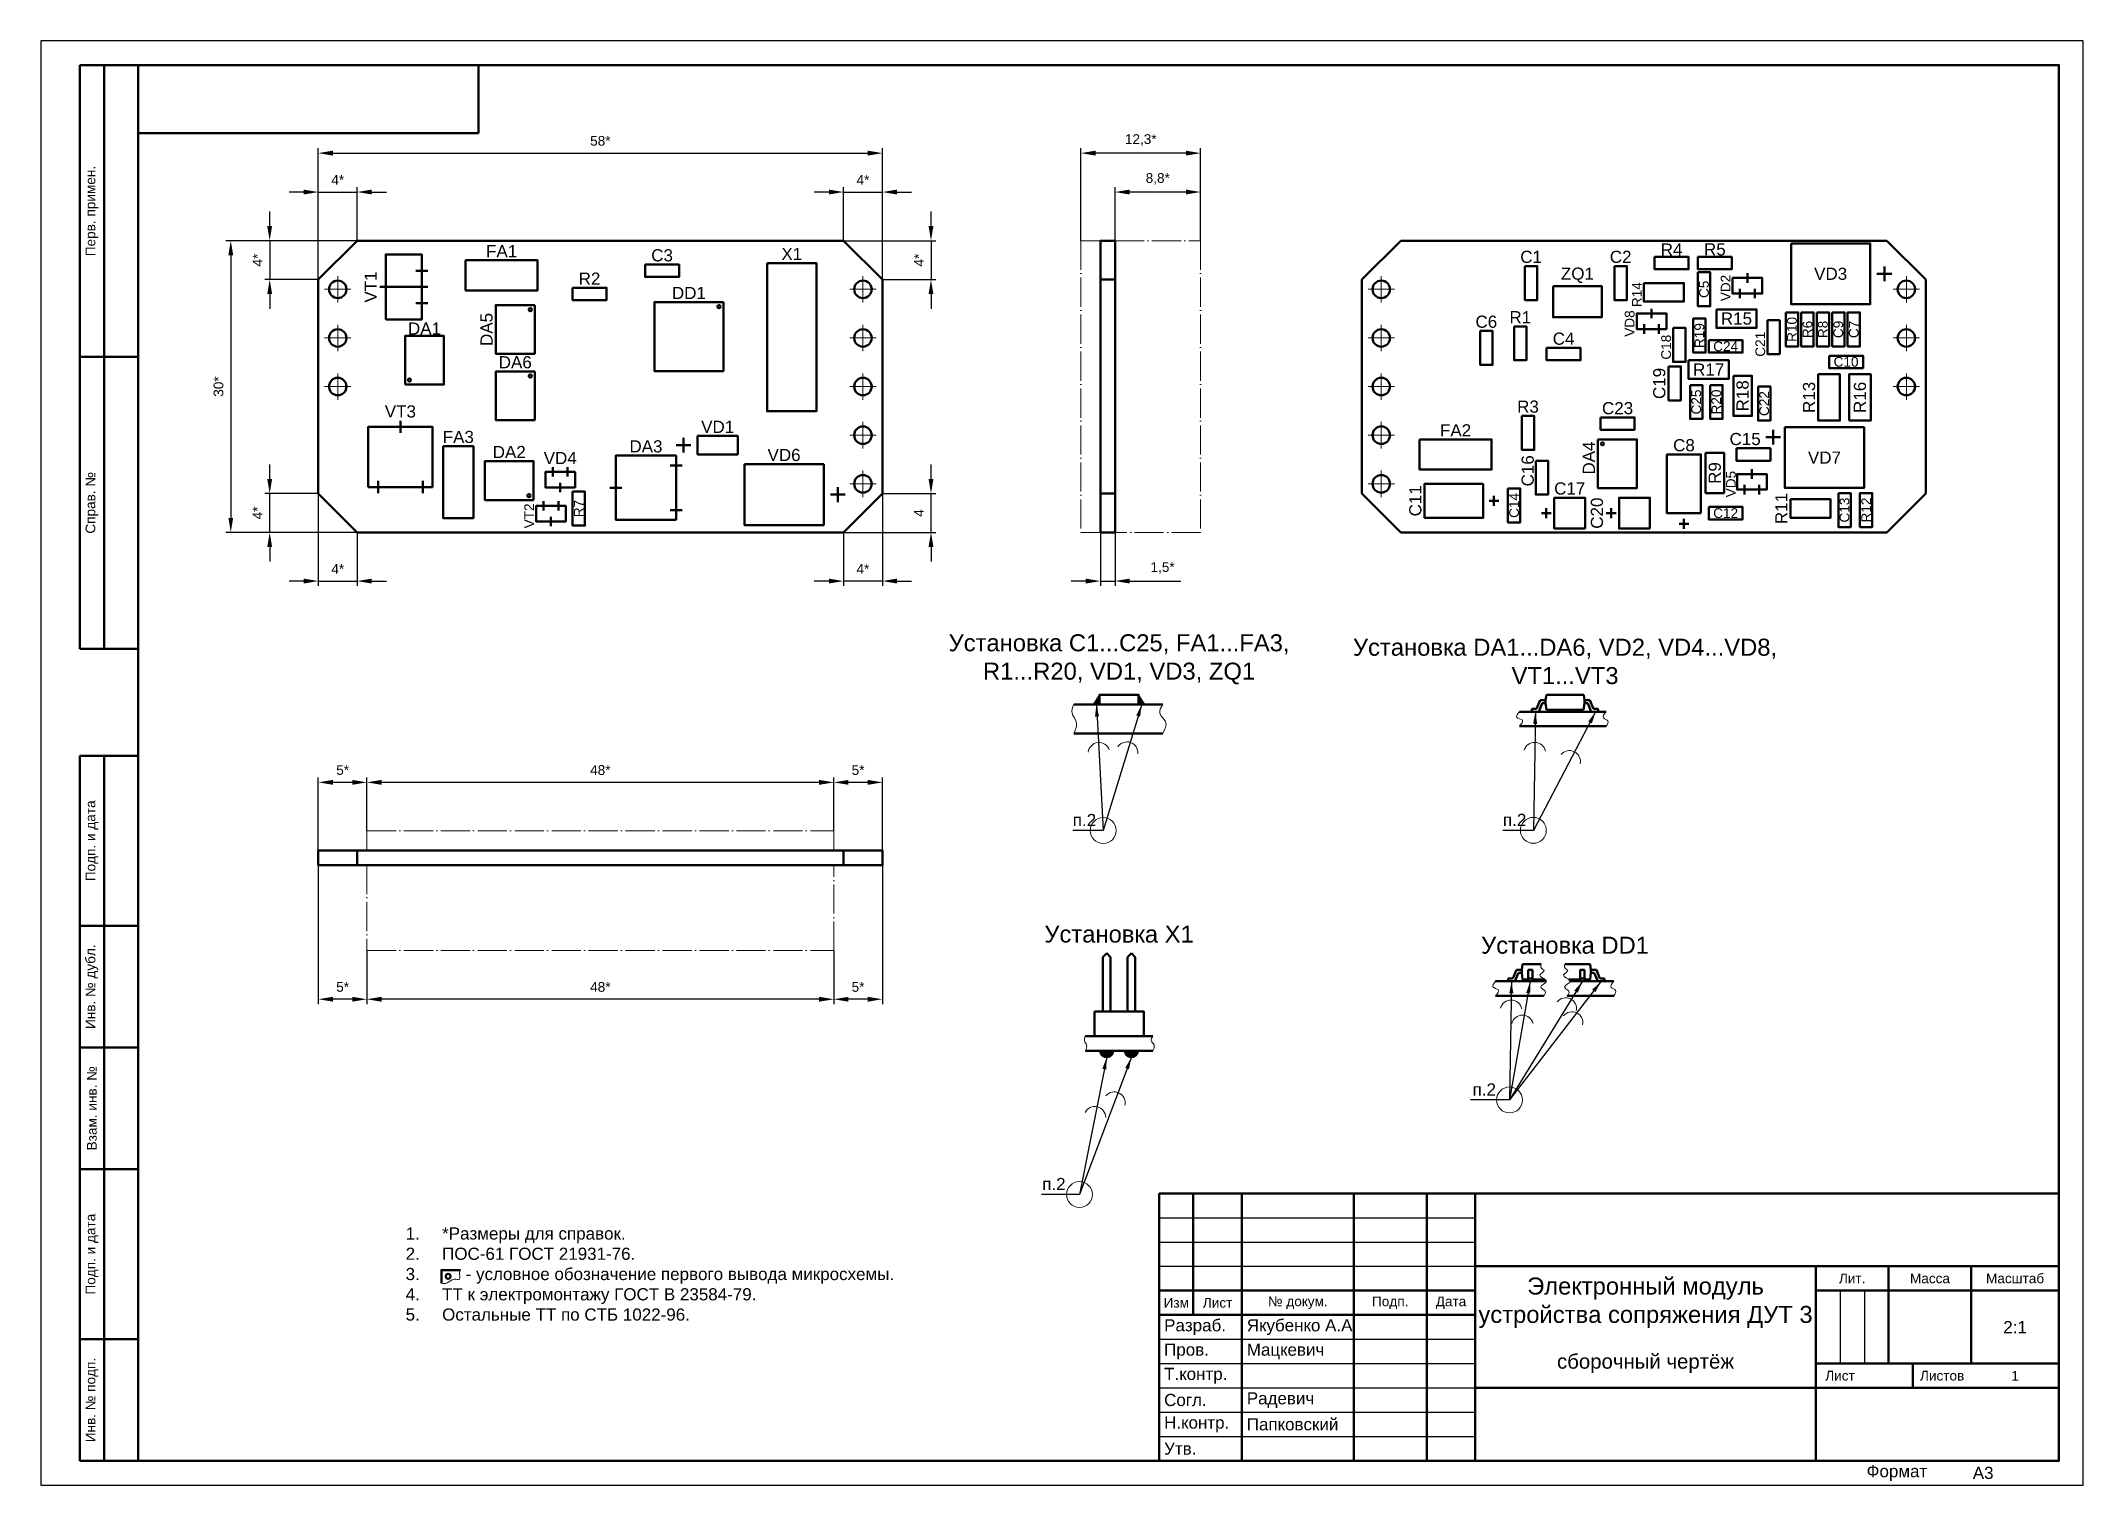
# Model space of a CAD drawing. Header units: millimetres. Extents: x 0 to 420, y 0 to 297.
import ezdxf

# ---------------------------------------------------------------- set-up
doc = ezdxf.new("R2010")
doc.units = ezdxf.units.MM
doc.header["$LTSCALE"] = 0.5
doc.linetypes.add('ACAD_ISO04W100', pattern=[30, 24, -3, 0, -3])
for name, color, linetype, lineweight in [('Оси', 6, 'Continuous', 13), ('Размеры', 3, 'Continuous', 13), ('Сплошная основная толстая', 4, 'Continuous', 50), ('Сплошная основная тонкая', 5, 'Continuous', 13), ('Текст', 2, 'Continuous', 50), ('Штамп', 7, 'Continuous', 50), ('Штрихпунктирная тонкая', 6, 'ACAD_ISO04W100', 13)]:
    doc.layers.add(name, color=color, linetype=linetype, lineweight=lineweight)
doc.styles.get("Standard").update_dxf_attribs({"font": 'ARIAL.TTF', "height": 2})
doc.styles.add('style1', font='TIMES.TTF', dxfattribs={"width": 0.75, "height": 2.75})
doc.dimstyles.new('ГОСТ', dxfattribs={"dimtxt": 2.5, "dimasz": 3, "dimexe": 1, "dimexo": 0, "dimgap": 1.5, "dimtad": 1, "dimlfac": 0.5, "dimtxsty": 'Standard', "dimcen": 0, "dimdle": 1.25, "dimadec": 0, "dimazin": 2, "dimtfac": 0.75, "dimtmove": 0, "dimatfit": 3, "dimldrblk": 'DOT', "dimfxl": 0, "dimtvp": 1.5, "dimtolj": 1, "dimtzin": 0, "dimarcsym": 0})
doc.dimstyles.new('Диаметр', dxfattribs={"dimtxt": 2.5, "dimasz": 2.5, "dimexe": 1.25, "dimexo": 0, "dimtad": 1, "dimtoh": 1, "dimzin": 9, "dimtxsty": 'style1', "dimcen": 0, "dimadec": 0, "dimazin": 0, "dimtfac": 1, "dimtmove": 0, "dimatfit": 0, "dimfxl": 0, "dimtolj": 1, "dimarcsym": 0})

msp = doc.modelspace()

# ---------------------------------------------------------------- texts
at = {"ltscale": 0.5, "insert": (75.021, 33.797), "char_height": 2.5, "width": 176.5847, "attachment_point": 7}
msp.add_mtext('\\pi-7.5,l7.5,t7.5;1.^I*{\\fArial|b0|i0|c204|p34;Размеры для справок.\\P2.^IПОС-61 ГОСТ 21931-76.\\P3.^I     - условное обозначение первого вывода микросхемы.\\P4.^IТТ к электромонтажу ГОСТ В 23584-79.\\P5.^IОстальные ТТ по СТБ 1022-96.}', dxfattribs=at)
at = {"layer": 'Текст', "ltscale": 0.5}
for s, insert, char_height, width, attachment_point in [('{\\fArial|b0|i0|c204|p34;FA1}', (94.759, 252.493), 2.5, 11.06017, 8), ('{\\fArial|b0|i0|c204|p34;C3}', (127.759, 251.615), 2.5, 11.06017, 8), ('{\\fArial|b0|i0|c204|p34;X1}', (154.429, 251.933), 2.5, 11.06017, 8), ('{\\fArial|b0|i0|c204|p34;C1}', (306.474, 251.298), 2.5, 11.06017, 8), ('{\\fArial|b0|i0|c204|p34;C2}', (324.889, 251.298), 2.5, 11.06017, 8), ('{\\fArial|b0|i0|c204|p34;R4}', (335.367, 252.833), 2.5, 11.06017, 8), ('{\\fArial|b0|i0|c204|p34;R5}', (344.257, 252.833), 2.5, 11.06017, 8), ('{\\fArial|b0|i0|c204|p34;R2}', (112.836, 246.853), 2.5, 11.06017, 8), ('{\\fArial|b0|i0|c204|p34;ZQ1}', (315.999, 247.195), 2.5, 11.06017, 8), ('{\\fArial|b0|i0|c204|p34;VD3}', (368.069, 249.087), 2.5, 16.3, 5), ('{\\fArial|b0|i0|c204|p34;DD1}', (133.273, 243.9), 2.5, 11.06017, 8), ('{\\fArial|b0|i0|c204|p34;C6}', (297.267, 237.963), 2.5, 11.06017, 8), ('{\\fArial|b0|i0|c204|p34;R1}', (304.252, 238.915), 2.5, 11.06017, 8), ('{\\fArial|b0|i0|c204|p34;R15}', (348.702, 239.879), 2.5, 8.255, 5), ('{\\fArial|b0|i0|c204|p34;DA1}', (78.896, 236.585), 2.5, 11.06017, 8), ('{\\fArial|b0|i0|c204|p34;C4}', (313.142, 234.47), 2.5, 11.06017, 8), ('{\\fArial|b0|i0|c204|p34;C24}', (346.479, 234.164), 2, 6.985, 5), ('{\\fArial|b0|i0|c204|p34;DA6}', (97.564, 229.628), 2.5, 11.06017, 8), ('{\\fArial|b0|i0|c204|p34;C10}', (371.244, 230.989), 2, 6.985, 5), ('{\\fArial|b0|i0|c204|p34;R17}', (342.987, 229.402), 2.5, 8.255, 5), ('{\\fArial|b0|i0|c204|p34;R3}', (305.839, 220.5), 2.5, 11.06017, 8), ('{\\fArial|b0|i0|c204|p34;C23}', (324.254, 220.183), 2.5, 11.06017, 8), ('{\\fArial|b0|i0|c204|p34;VT3}', (73.939, 219.516), 2.5, 11.06017, 8), ('{\\fArial|b0|i0|c204|p34;VD1}', (139.189, 216.373), 2.5, 11.06017, 8), ('{\\fArial|b0|i0|c204|p34;FA3}', (85.849, 214.268), 2.5, 11.06017, 8), ('{\\fArial|b0|i0|c204|p34;DA3}', (124.444, 212.333), 2.5, 11.06017, 8), ('{\\fArial|b0|i0|c204|p34;FA2}', (290.937, 215.663), 2.5, 11.06017, 8), ('{\\fArial|b0|i0|c204|p34;C8}', (337.907, 212.563), 2.5, 11.06017, 8), ('{\\fArial|b0|i0|c204|p34;C15}', (350.484, 213.833), 2.5, 11.06017, 8), ('{\\fArial|b0|i0|c204|p34;DA2}', (96.326, 211.198), 2.5, 11.06017, 8), ('{\\fArial|b0|i0|c204|p34;VD4}', (106.809, 209.96), 2.5, 11.06017, 8), ('{\\fArial|b0|i0|c204|p34;VD6}', (152.841, 210.558), 2.5, 11.06017, 8), ('{\\fArial|b0|i0|c204|p34;VD7}', (366.8, 211.304), 2.5, 16.3, 5), ('{\\fArial|b0|i0|c204|p34;C17}', (314.412, 203.673), 2.5, 11.06017, 8), ('{\\fArial|b0|i0|c204|p34;C12}', (346.479, 199.874), 2, 6.985, 5), ('{\\fArial|b0|i0|c204|p34;Установка С1...C25, FA1...FA3, R1...R20, VD1, VD3, ZQ1}', (221.733, 164.675), 3.5, 89.04054, 8), ('{\\fArial|b0|i0|c204|p34;Установка DA1...DA6, VD2, VD4...VD8, VT1...VT3}', (313.447, 164.675), 3.5, 89.04054, 8), ('{\\fArial|b0|i0|c204|p34;Установка X1}', (221.733, 111.526), 3.5, 89.04054, 8), ('{\\fArial|b0|i0|c204|p34;Установка DD1}', (313.447, 109.238), 3.5, 89.04054, 8)]:
    msp.add_mtext(s, dxfattribs=dict(at, insert=insert, char_height=char_height, width=width, attachment_point=attachment_point))
at = {"layer": 'Текст', "ltscale": 0.5, "rotation": 90}
for s, insert, char_height, width, attachment_point in [('{\\fArial|b0|i0|c204|p34;VT1}', (69.062, 246.384), 2.5, 11.06017, 8), ('{\\fArial|b0|i0|c204|p34;VD2}', (347.474, 246.171), 2, 11.06017, 8), ('{\\fArial|b0|i0|c204|p34;R14}', (329.23, 244.806), 2, 11.06017, 8), ('{\\fArial|b0|i0|c204|p34;C5}', (342.034, 245.912), 2, 6.985, 5), ('{\\fArial|b0|i0|c204|p34;DA5}', (92.94, 237.657), 2.5, 11.06017, 8), ('{\\fArial|b0|i0|c204|p34;VD8}', (327.762, 238.869), 2, 11.06017, 8), ('{\\fArial|b0|i0|c204|p34;R10}', (360.132, 237.657), 2, 6.985, 5), ('{\\fArial|b0|i0|c204|p34;C18}', (335.262, 234.011), 2, 11.06017, 8), ('{\\fArial|b0|i0|c204|p34;R19}', (341.082, 236.387), 2, 6.985, 5), ('{\\fArial|b0|i0|c204|p34;C21}', (354.63, 234.607), 2, 11.06017, 8), ('{\\fArial|b0|i0|c204|p34;R6}', (363.307, 237.657), 2, 6.985, 5), ('{\\fArial|b0|i0|c204|p34;R8}', (366.482, 237.657), 2, 6.985, 5), ('{\\fArial|b0|i0|c204|p34;C9}', (369.657, 237.657), 2, 6.985, 5), ('{\\fArial|b0|i0|c204|p34;C7}', (372.832, 237.657), 2, 6.985, 5), ('{\\fArial|b0|i0|c204|p34;C19}', (334.108, 226.544), 2.5, 11.06017, 8), ('{\\fArial|b0|i0|c204|p34;R18}', (349.972, 224.004), 2.5, 8.255, 5), ('{\\fArial|b0|i0|c204|p34;C25}', (340.447, 222.734), 2, 6.985, 5), ('{\\fArial|b0|i0|c204|p34;R20}', (344.574, 222.734), 2, 6.985, 5), ('{\\fArial|b0|i0|c204|p34;C22}', (354.417, 222.417), 2, 6.985, 5), ('{\\fArial|b0|i0|c204|p34;R13}', (364.905, 223.687), 2.5, 11.06017, 8), ('{\\fArial|b0|i0|c204|p34;R16}', (374.102, 223.687), 2.5, 9.525, 5), ('{\\fArial|b0|i0|c204|p34;DA4}', (319.598, 211.212), 2.5, 11.06017, 8), ('{\\fArial|b0|i0|c204|p34;C16}', (307.047, 208.582), 2.5, 11.06017, 8), ('{\\fArial|b0|i0|c204|p34;R9}', (344.257, 208.129), 2.5, 8.255, 5), ('{\\fArial|b0|i0|c204|p34;VD5}', (348.59, 205.849), 2, 11.06017, 8), ('{\\fArial|b0|i0|c204|p34;VT2}', (101.432, 199.309), 2, 11.06017, 8), ('{\\fArial|b0|i0|c204|p34;R7}', (110.614, 200.827), 2, 6.985, 5), ('{\\fArial|b0|i0|c204|p34;C11}', (283.943, 202.414), 2.5, 11.06017, 8), ('{\\fArial|b0|i0|c204|p34;C14}', (302.982, 201.462), 2, 6.985, 5), ('{\\fArial|b0|i0|c204|p34;C20}', (321.289, 199.874), 2.5, 11.06017, 8), ('{\\fArial|b0|i0|c204|p34;R11}', (359.19, 200.827), 2.5, 11.06017, 8), ('{\\fArial|b0|i0|c204|p34;C13}', (370.927, 200.509), 2, 6.985, 5), ('{\\fArial|b0|i0|c204|p34;R12}', (375.372, 200.509), 2, 6.985, 5)]:
    msp.add_mtext(s, dxfattribs=dict(at, insert=insert, char_height=char_height, width=width, attachment_point=attachment_point))
at = {"layer": 'Текст', "char_height": 2.5, "attachment_point": 1}
for insert, width in [((212.218, 138.018), 11.84268), ((300.678, 138.063), 11.84268), ((294.443, 82.625), 13.17574), ((205.93, 63.175), 13.25551)]:
    msp.add_mtext('п.2', dxfattribs=dict(at, insert=insert, width=width))
at = {"layer": 'Штамп', "ltscale": 0.5, "char_height": 2, "attachment_point": 5, "rotation": 90}
for s, insert, width in [('{\\fArial|b0|i0|c204|p34;Перв. примен.}', (10.5, 262), 60), ('{\\fArial|b0|i0|c204|p34;Справ. №}', (10.5, 202), 60), ('{\\fArial|b0|i0|c204|p34;Подп. и дата}', (10.5, 132.5), 35), ('{\\fArial|b0|i0|c204|p34;Инв. № дубл.}', (10.5, 102.5), 25), ('{\\fArial|b0|i0|c204|p34;Взам. инв. №}', (10.5, 77.5), 25), ('{\\fArial|b0|i0|c204|p34;Подп. и дата}', (10.5, 47.5), 35), ('{\\fArial|b0|i0|c204|p34;Инв. № подп.}', (10.5, 17.5), 25)]:
    msp.add_mtext(s, dxfattribs=dict(at, insert=insert, width=width))
at = {"layer": 'Штамп', "ltscale": 0.5}
for s, insert, char_height, width, attachment_point in [('{\\fArial|b0|i0|c204|p34;Электронный модуль\\Pустройства сопряжения ДУТ 3}', (330, 37.5), 3.5, 70, 5), ('{\\fArial|b0|i0|c204|p34;Лит.}', (372.5, 42.5), 2, 15, 5), ('{\\fArial|b0|i0|c204|p34;Масса}', (388.5, 42.5), 2, 17, 5), ('{\\fArial|b0|i0|c204|p34;Масштаб}', (406, 42.5), 2, 18, 5), ('{\\fArial|b0|i0|c204|p34;Изм}', (233.5, 37.5), 2, 7, 5), ('{\\fArial|b0|i0|c204|p34;Лист}', (242, 37.5), 2, 10, 5), ('{\\fArial|b0|i0|c204|p34;№ докум.}', (258.5, 37.5), 2, 23, 5), ('{\\fArial|b0|i0|c204|p34;Подп.}', (277.5, 37.5), 2, 15, 5), ('{\\fArial|b0|i0|c204|p34;Дата}', (290, 37.5), 2, 10, 5), ('{\\fArial|b0|i0|c204|p34;Разраб.}', (231, 32.5), 2.5, 16, 4), ('{\\fArial|b0|i0|c204|p34;Якубенко А.А}', (248, 32.5), 2.5, 22, 4), ('{\\fArial|b0|i0|c204|p34;2:1}', (406, 32.5), 2.5, 18, 5), ('{\\fArial|b0|i0|c204|p34;Пров.}', (231, 27.5), 2.5, 16, 4), ('{\\fArial|b0|i0|c204|p34;Мацкевич}', (248, 27.5), 2.5, 22, 4), ('{\\fArial|b0|i0|c204|p34;сборочный чертёж}', (330, 25), 3, 70, 5), ('{\\fArial|b0|i0|c204|p34;Т.контр.}', (231, 22.5), 2.5, 16, 4), ('{\\fArial|b0|i0|c204|p34;Лист}', (370, 22.5), 2, 10, 5), ('{\\fArial|b0|i0|c204|p34;Листов}', (391, 22.5), 2, 12, 5), ('{\\fArial|b0|i0|c204|p34;1}', (406, 22.5), 2, 18, 5), ('{\\fArial|b0|i0|c204|p34;Согл.}', (231, 17.5), 2.5, 16, 4), ('{\\fArial|b0|i0|c204|p34;Радевич}', (248, 17.5), 2.5, 22, 4), ('{\\fArial|b0|i0|c204|p34;Н.контр.}', (231, 12.5), 2.5, 16, 4), ('{\\fArial|b0|i0|c204|p34;Папковский}', (248, 12.5), 2.5, 22, 4), ('{\\fArial|b0|i0|c204|p34;Утв.}', (231, 7.5), 2.5, 16, 4), ('{\\fArial|b0|i0|c204|p34;Формат}', (381.699, 2.5), 2.5, 18.35952, 5), ('{\\fArial|b0|i0|c204|p34;А3}', (399.438, 2.5), 2.5, 6.76389, 5)]:
    msp.add_mtext(s, dxfattribs=dict(at, insert=insert, char_height=char_height, width=width, attachment_point=attachment_point))

# ---------------------------------------------------------------- blocks, each defined once
blk = doc.blocks.new('*D48')
at = {"layer": 'Defpoints', "color": 0, "ltscale": 0.5}
for p in [(65.06, 265.91), (65.06, 255.91), (57.06, 247.91)]:
    blk.add_point(p, dxfattribs=at)
at = {"layer": 'Размеры', "color": 0, "lineweight": -2, "ltscale": 0.5}
for p, q in [((54.06, 265.91), (51.06, 265.91)), ((57.06, 247.91), (57.06, 266.91)), ((57.06, 265.91), (65.06, 265.91)), ((65.06, 255.91), (65.06, 266.91)), ((68.06, 265.91), (71.06, 265.91))]:
    blk.add_line(p, q, dxfattribs=at)
at = {"layer": 'Размеры', "color": 0, "ltscale": 0.5}
for points in [[(54.06, 266.41), (54.06, 265.41), (57.06, 265.91)], [(68.06, 266.41), (68.06, 265.41), (65.06, 265.91)]]:
    blk.add_solid(points, dxfattribs=at)
at = {"layer": 'Размеры', "color": 0, "ltscale": 0.5, "insert": (61.06, 268.41), "char_height": 2, "attachment_point": 5}
blk.add_mtext('\\A1;4*', dxfattribs=at)
blk = doc.blocks.new('_Dot')
at = {"color": 0, "linetype": 'ByBlock', "lineweight": -2}
blk.add_line((-0.5, 0), (-1, 0), dxfattribs=at)
at = {"color": 0, "linetype": 'ByBlock', "const_width": 0.5}
blk.add_lwpolyline([(-0.25, 0, 1), (0.25, 0, 1)], format="xyb", close=True, dxfattribs=at)
blk = doc.blocks.new('*D49')
at = {"layer": 'Defpoints', "color": 0, "ltscale": 0.5}
for p in [(65.06, 255.91), (47.06, 247.91), (57.06, 247.91)]:
    blk.add_point(p, dxfattribs=at)
at = {"layer": 'Размеры', "color": 0, "lineweight": -2, "ltscale": 0.5}
for p, q in [((47.06, 258.91), (47.06, 261.91)), ((65.06, 255.91), (46.06, 255.91)), ((47.06, 255.91), (47.06, 247.91)), ((57.06, 247.91), (46.06, 247.91)), ((47.06, 244.91), (47.06, 241.91))]:
    blk.add_line(p, q, dxfattribs=at)
at = {"layer": 'Размеры', "color": 0, "ltscale": 0.5}
for points in [[(46.56, 258.91), (47.56, 258.91), (47.06, 255.91)], [(46.56, 244.91), (47.56, 244.91), (47.06, 247.91)]]:
    blk.add_solid(points, dxfattribs=at)
at = {"layer": 'Размеры', "color": 0, "ltscale": 0.5, "insert": (44.56, 251.91), "char_height": 2, "attachment_point": 5, "rotation": 90}
blk.add_mtext('\\A1;4*', dxfattribs=at)
blk = doc.blocks.new('*D50')
at = {"layer": 'Defpoints', "color": 0, "ltscale": 0.5}
for p in [(173.06, 265.91), (165.06, 255.91), (173.06, 247.91)]:
    blk.add_point(p, dxfattribs=at)
at = {"layer": 'Размеры', "color": 0, "lineweight": -2, "ltscale": 0.5}
for p, q in [((162.06, 265.91), (159.06, 265.91)), ((165.06, 255.91), (165.06, 266.91)), ((165.06, 265.91), (173.06, 265.91)), ((173.06, 247.91), (173.06, 266.91)), ((176.06, 265.91), (179.06, 265.91))]:
    blk.add_line(p, q, dxfattribs=at)
at = {"layer": 'Размеры', "color": 0, "ltscale": 0.5}
for points in [[(162.06, 266.41), (162.06, 265.41), (165.06, 265.91)], [(176.06, 266.41), (176.06, 265.41), (173.06, 265.91)]]:
    blk.add_solid(points, dxfattribs=at)
at = {"layer": 'Размеры', "color": 0, "ltscale": 0.5, "insert": (169.06, 268.41), "char_height": 2, "attachment_point": 5}
blk.add_mtext('\\A1;4*', dxfattribs=at)
blk = doc.blocks.new('*D51')
at = {"layer": 'Defpoints', "color": 0, "ltscale": 0.5}
for p in [(165.06, 255.91), (173.06, 247.91), (183.06, 247.91)]:
    blk.add_point(p, dxfattribs=at)
at = {"layer": 'Размеры', "color": 0, "lineweight": -2, "ltscale": 0.5}
for p, q in [((183.06, 258.91), (183.06, 261.91)), ((165.06, 255.91), (184.06, 255.91)), ((183.06, 255.91), (183.06, 247.91)), ((173.06, 247.91), (184.06, 247.91)), ((183.06, 244.91), (183.06, 241.91))]:
    blk.add_line(p, q, dxfattribs=at)
at = {"layer": 'Размеры', "color": 0, "ltscale": 0.5}
for points in [[(182.56, 258.91), (183.56, 258.91), (183.06, 255.91)], [(182.56, 244.91), (183.56, 244.91), (183.06, 247.91)]]:
    blk.add_solid(points, dxfattribs=at)
at = {"layer": 'Размеры', "color": 0, "ltscale": 0.5, "insert": (180.56, 251.91), "char_height": 2, "attachment_point": 5, "rotation": 90}
blk.add_mtext('\\A1;4*', dxfattribs=at)
blk = doc.blocks.new('*D52')
at = {"layer": 'Defpoints', "color": 0, "ltscale": 0.5}
for p in [(173.06, 203.91), (183.06, 203.91), (165.06, 195.91)]:
    blk.add_point(p, dxfattribs=at)
at = {"layer": 'Размеры', "color": 0, "lineweight": -2, "ltscale": 0.5}
for p, q in [((183.06, 206.91), (183.06, 209.91)), ((173.06, 203.91), (184.06, 203.91)), ((183.06, 195.91), (183.06, 203.91)), ((165.06, 195.91), (184.06, 195.91)), ((183.06, 192.91), (183.06, 189.91))]:
    blk.add_line(p, q, dxfattribs=at)
at = {"layer": 'Размеры', "color": 0, "ltscale": 0.5}
for points in [[(182.56, 206.91), (183.56, 206.91), (183.06, 203.91)], [(182.56, 192.91), (183.56, 192.91), (183.06, 195.91)]]:
    blk.add_solid(points, dxfattribs=at)
at = {"layer": 'Размеры', "color": 0, "ltscale": 0.5, "insert": (180.56, 199.91), "char_height": 2, "attachment_point": 5, "rotation": 90}
blk.add_mtext('\\A1;4', dxfattribs=at)
blk = doc.blocks.new('*D53')
at = {"layer": 'Defpoints', "color": 0, "ltscale": 0.5}
for p in [(173.06, 203.91), (165.06, 195.91), (165.06, 185.91)]:
    blk.add_point(p, dxfattribs=at)
at = {"layer": 'Размеры', "color": 0, "lineweight": -2, "ltscale": 0.5}
for p, q in [((173.06, 203.91), (173.06, 184.91)), ((165.06, 195.91), (165.06, 184.91)), ((162.06, 185.91), (159.06, 185.91)), ((173.06, 185.91), (165.06, 185.91)), ((176.06, 185.91), (179.06, 185.91))]:
    blk.add_line(p, q, dxfattribs=at)
at = {"layer": 'Размеры', "color": 0, "ltscale": 0.5}
for points in [[(162.06, 186.41), (162.06, 185.41), (165.06, 185.91)], [(176.06, 186.41), (176.06, 185.41), (173.06, 185.91)]]:
    blk.add_solid(points, dxfattribs=at)
at = {"layer": 'Размеры', "color": 0, "ltscale": 0.5, "insert": (169.06, 188.41), "char_height": 2, "attachment_point": 5}
blk.add_mtext('\\A1;4*', dxfattribs=at)
blk = doc.blocks.new('*D54')
at = {"layer": 'Defpoints', "color": 0, "ltscale": 0.5}
for p in [(47.06, 203.91), (57.06, 203.91), (65.06, 195.91)]:
    blk.add_point(p, dxfattribs=at)
at = {"layer": 'Размеры', "color": 0, "lineweight": -2, "ltscale": 0.5}
for p, q in [((47.06, 206.91), (47.06, 209.91)), ((57.06, 203.91), (46.06, 203.91)), ((47.06, 195.91), (47.06, 203.91)), ((65.06, 195.91), (46.06, 195.91)), ((47.06, 192.91), (47.06, 189.91))]:
    blk.add_line(p, q, dxfattribs=at)
at = {"layer": 'Размеры', "color": 0, "ltscale": 0.5}
for points in [[(46.56, 206.91), (47.56, 206.91), (47.06, 203.91)], [(46.56, 192.91), (47.56, 192.91), (47.06, 195.91)]]:
    blk.add_solid(points, dxfattribs=at)
at = {"layer": 'Размеры', "color": 0, "ltscale": 0.5, "insert": (44.56, 199.91), "char_height": 2, "attachment_point": 5, "rotation": 90}
blk.add_mtext('\\A1;4*', dxfattribs=at)
blk = doc.blocks.new('*D55')
at = {"layer": 'Defpoints', "color": 0, "ltscale": 0.5}
for p in [(57.06, 203.91), (65.06, 195.91), (65.06, 185.91)]:
    blk.add_point(p, dxfattribs=at)
at = {"layer": 'Размеры', "color": 0, "lineweight": -2, "ltscale": 0.5}
for p, q in [((57.06, 203.91), (57.06, 184.91)), ((65.06, 195.91), (65.06, 184.91)), ((54.06, 185.91), (51.06, 185.91)), ((57.06, 185.91), (65.06, 185.91)), ((68.06, 185.91), (71.06, 185.91))]:
    blk.add_line(p, q, dxfattribs=at)
at = {"layer": 'Размеры', "color": 0, "ltscale": 0.5}
for points in [[(54.06, 186.41), (54.06, 185.41), (57.06, 185.91)], [(68.06, 186.41), (68.06, 185.41), (65.06, 185.91)]]:
    blk.add_solid(points, dxfattribs=at)
at = {"layer": 'Размеры', "color": 0, "ltscale": 0.5, "insert": (61.06, 188.41), "char_height": 2, "attachment_point": 5}
blk.add_mtext('\\A1;4*', dxfattribs=at)
blk = doc.blocks.new('*D56')
at = {"layer": 'Defpoints', "color": 0, "ltscale": 0.5}
for p in [(173.06, 273.91), (57.06, 247.91), (173.06, 247.91)]:
    blk.add_point(p, dxfattribs=at)
at = {"layer": 'Размеры', "color": 0, "lineweight": -2, "ltscale": 0.5}
for p, q in [((57.06, 247.91), (57.06, 274.91)), ((60.06, 273.91), (170.06, 273.91)), ((173.06, 247.91), (173.06, 274.91))]:
    blk.add_line(p, q, dxfattribs=at)
at = {"layer": 'Размеры', "color": 0, "ltscale": 0.5}
for points in [[(60.06, 274.41), (60.06, 273.41), (57.06, 273.91)], [(170.06, 274.41), (170.06, 273.41), (173.06, 273.91)]]:
    blk.add_solid(points, dxfattribs=at)
at = {"layer": 'Размеры', "color": 0, "ltscale": 0.5, "insert": (115.06, 276.43), "char_height": 2, "attachment_point": 5}
blk.add_mtext('\\A1;58*', dxfattribs=at)
blk = doc.blocks.new('*D57')
at = {"layer": 'Defpoints', "color": 0, "ltscale": 0.5}
for p in [(65.06, 255.91), (39.06, 195.91), (65.06, 195.91)]:
    blk.add_point(p, dxfattribs=at)
at = {"layer": 'Размеры', "color": 0, "lineweight": -2, "ltscale": 0.5}
for p, q in [((65.06, 255.91), (38.06, 255.91)), ((39.06, 252.91), (39.06, 198.91)), ((65.06, 195.91), (38.06, 195.91))]:
    blk.add_line(p, q, dxfattribs=at)
at = {"layer": 'Размеры', "color": 0, "ltscale": 0.5}
for points in [[(38.56, 252.91), (39.56, 252.91), (39.06, 255.91)], [(38.56, 198.91), (39.56, 198.91), (39.06, 195.91)]]:
    blk.add_solid(points, dxfattribs=at)
at = {"layer": 'Размеры', "color": 0, "ltscale": 0.5, "insert": (36.54, 225.91), "char_height": 2, "attachment_point": 5, "rotation": 90}
blk.add_mtext('\\A1;30*', dxfattribs=at)
blk = doc.blocks.new('*D64')
at = {"layer": 'Defpoints', "color": 0, "ltscale": 0.5}
for p in [(220.9, 265.91), (220.9, 255.91), (238.5, 255.91)]:
    blk.add_point(p, dxfattribs=at)
at = {"layer": 'Размеры', "color": 0, "lineweight": -2, "ltscale": 0.5}
for p, q in [((220.9, 255.91), (220.9, 266.91)), ((235.5, 265.91), (223.9, 265.91)), ((238.5, 255.91), (238.5, 266.91))]:
    blk.add_line(p, q, dxfattribs=at)
at = {"layer": 'Размеры', "color": 0, "ltscale": 0.5}
for points in [[(223.9, 266.41), (223.9, 265.41), (220.9, 265.91)], [(235.5, 266.41), (235.5, 265.41), (238.5, 265.91)]]:
    blk.add_solid(points, dxfattribs=at)
at = {"layer": 'Размеры', "color": 0, "ltscale": 0.5, "insert": (229.7, 268.61), "char_height": 2, "attachment_point": 5}
blk.add_mtext('\\A1;8,8*', dxfattribs=at)
blk = doc.blocks.new('*D65')
at = {"layer": 'Defpoints', "color": 0, "ltscale": 0.5}
for p in [(213.9, 273.91), (213.9, 255.91), (238.5, 255.91)]:
    blk.add_point(p, dxfattribs=at)
at = {"layer": 'Размеры', "color": 0, "lineweight": -2, "ltscale": 0.5}
for p, q in [((213.9, 255.91), (213.9, 274.91)), ((235.5, 273.91), (216.9, 273.91)), ((238.5, 255.91), (238.5, 274.91))]:
    blk.add_line(p, q, dxfattribs=at)
at = {"layer": 'Размеры', "color": 0, "ltscale": 0.5}
for points in [[(216.9, 274.41), (216.9, 273.41), (213.9, 273.91)], [(235.5, 274.41), (235.5, 273.41), (238.5, 273.91)]]:
    blk.add_solid(points, dxfattribs=at)
at = {"layer": 'Размеры', "color": 0, "ltscale": 0.5, "insert": (226.2, 276.61), "char_height": 2, "attachment_point": 5}
blk.add_mtext('\\A1;12,3*', dxfattribs=at)
blk = doc.blocks.new('*D66')
at = {"layer": 'Defpoints', "color": 0, "ltscale": 0.5}
for p in [(217.9, 195.91), (220.9, 195.91), (220.9, 185.91)]:
    blk.add_point(p, dxfattribs=at)
at = {"layer": 'Размеры', "color": 0, "lineweight": -2, "ltscale": 0.5}
for p, q in [((217.9, 195.91), (217.9, 184.91)), ((220.9, 195.91), (220.9, 184.91)), ((214.9, 185.91), (211.9, 185.91)), ((217.9, 185.91), (220.9, 185.91)), ((223.9, 185.91), (234.47, 185.91))]:
    blk.add_line(p, q, dxfattribs=at)
at = {"layer": 'Размеры', "color": 0, "ltscale": 0.5}
for points in [[(214.9, 186.41), (214.9, 185.41), (217.9, 185.91)], [(223.9, 186.41), (223.9, 185.41), (220.9, 185.91)]]:
    blk.add_solid(points, dxfattribs=at)
at = {"layer": 'Размеры', "color": 0, "ltscale": 0.5, "insert": (230.69, 188.61), "char_height": 2, "attachment_point": 5}
blk.add_mtext('\\A1;1,5*', dxfattribs=at)
blk = doc.blocks.new('*D67')
at = {"layer": 'Defpoints', "color": 0, "ltscale": 0.5}
for p in [(163.06, 144.52), (163.06, 134.52), (173.06, 130.52)]:
    blk.add_point(p, dxfattribs=at)
at = {"layer": 'Размеры', "color": 0, "lineweight": -2, "ltscale": 0.5}
for p, q in [((163.06, 134.52), (163.06, 145.52)), ((170.06, 144.52), (166.06, 144.52)), ((173.06, 130.52), (173.06, 145.52))]:
    blk.add_line(p, q, dxfattribs=at)
at = {"layer": 'Размеры', "color": 0, "ltscale": 0.5}
for points in [[(166.06, 145.02), (166.06, 144.02), (163.06, 144.52)], [(170.06, 145.02), (170.06, 144.02), (173.06, 144.52)]]:
    blk.add_solid(points, dxfattribs=at)
at = {"layer": 'Размеры', "color": 0, "ltscale": 0.5, "insert": (168.06, 147.04), "char_height": 2, "attachment_point": 5}
blk.add_mtext('\\A1;5*', dxfattribs=at)
blk = doc.blocks.new('*D68')
at = {"layer": 'Defpoints', "color": 0, "ltscale": 0.5}
for p in [(67.06, 144.52), (67.06, 134.52), (163.06, 134.52)]:
    blk.add_point(p, dxfattribs=at)
at = {"layer": 'Размеры', "color": 0, "lineweight": -2, "ltscale": 0.5}
for p, q in [((67.06, 134.52), (67.06, 145.52)), ((160.06, 144.52), (70.06, 144.52)), ((163.06, 134.52), (163.06, 145.52))]:
    blk.add_line(p, q, dxfattribs=at)
at = {"layer": 'Размеры', "color": 0, "ltscale": 0.5}
for points in [[(70.06, 145.02), (70.06, 144.02), (67.06, 144.52)], [(160.06, 145.02), (160.06, 144.02), (163.06, 144.52)]]:
    blk.add_solid(points, dxfattribs=at)
at = {"layer": 'Размеры', "color": 0, "ltscale": 0.5, "insert": (115.06, 147.04), "char_height": 2, "attachment_point": 5}
blk.add_mtext('\\A1;48*', dxfattribs=at)
blk = doc.blocks.new('*D69')
at = {"layer": 'Defpoints', "color": 0, "ltscale": 0.5}
for p in [(57.06, 144.52), (67.06, 134.52), (57.06, 130.52)]:
    blk.add_point(p, dxfattribs=at)
at = {"layer": 'Размеры', "color": 0, "lineweight": -2, "ltscale": 0.5}
for p, q in [((57.06, 130.52), (57.06, 145.52)), ((64.06, 144.52), (60.06, 144.52)), ((67.06, 134.52), (67.06, 145.52))]:
    blk.add_line(p, q, dxfattribs=at)
at = {"layer": 'Размеры', "color": 0, "ltscale": 0.5}
for points in [[(60.06, 145.02), (60.06, 144.02), (57.06, 144.52)], [(64.06, 145.02), (64.06, 144.02), (67.06, 144.52)]]:
    blk.add_solid(points, dxfattribs=at)
at = {"layer": 'Размеры', "color": 0, "ltscale": 0.5, "insert": (62.06, 147.04), "char_height": 2, "attachment_point": 5}
blk.add_mtext('\\A1;5*', dxfattribs=at)
blk = doc.blocks.new('*D70')
at = {"layer": 'Defpoints', "color": 0, "ltscale": 0.5}
for p in [(173.06, 127.52), (163.06, 109.92), (163.06, 99.92)]:
    blk.add_point(p, dxfattribs=at)
at = {"layer": 'Размеры', "color": 0, "lineweight": -2, "ltscale": 0.5}
for p, q in [((173.06, 127.52), (173.06, 98.92)), ((163.06, 109.92), (163.06, 98.92)), ((170.06, 99.92), (166.06, 99.92))]:
    blk.add_line(p, q, dxfattribs=at)
at = {"layer": 'Размеры', "color": 0, "ltscale": 0.5}
for points in [[(166.06, 100.42), (166.06, 99.42), (163.06, 99.92)], [(170.06, 100.42), (170.06, 99.42), (173.06, 99.92)]]:
    blk.add_solid(points, dxfattribs=at)
at = {"layer": 'Размеры', "color": 0, "ltscale": 0.5, "insert": (168.06, 102.44), "char_height": 2, "attachment_point": 5}
blk.add_mtext('\\A1;5*', dxfattribs=at)
blk = doc.blocks.new('*D71')
at = {"layer": 'Defpoints', "color": 0, "ltscale": 0.5}
for p in [(67.06, 109.92), (163.06, 109.92), (67.06, 99.92)]:
    blk.add_point(p, dxfattribs=at)
at = {"layer": 'Размеры', "color": 0, "lineweight": -2, "ltscale": 0.5}
for p, q in [((67.06, 109.92), (67.06, 98.92)), ((163.06, 109.92), (163.06, 98.92)), ((160.06, 99.92), (70.06, 99.92))]:
    blk.add_line(p, q, dxfattribs=at)
at = {"layer": 'Размеры', "color": 0, "ltscale": 0.5}
for points in [[(70.06, 100.42), (70.06, 99.42), (67.06, 99.92)], [(160.06, 100.42), (160.06, 99.42), (163.06, 99.92)]]:
    blk.add_solid(points, dxfattribs=at)
at = {"layer": 'Размеры', "color": 0, "ltscale": 0.5, "insert": (115.06, 102.44), "char_height": 2, "attachment_point": 5}
blk.add_mtext('\\A1;48*', dxfattribs=at)
blk = doc.blocks.new('*D72')
at = {"layer": 'Defpoints', "color": 0, "ltscale": 0.5}
for p in [(57.06, 127.52), (67.06, 109.92), (57.06, 99.92)]:
    blk.add_point(p, dxfattribs=at)
at = {"layer": 'Размеры', "color": 0, "lineweight": -2, "ltscale": 0.5}
for p, q in [((57.06, 127.52), (57.06, 98.92)), ((67.06, 109.92), (67.06, 98.92)), ((64.06, 99.92), (60.06, 99.92))]:
    blk.add_line(p, q, dxfattribs=at)
at = {"layer": 'Размеры', "color": 0, "ltscale": 0.5}
for points in [[(60.06, 100.42), (60.06, 99.42), (57.06, 99.92)], [(64.06, 100.42), (64.06, 99.42), (67.06, 99.92)]]:
    blk.add_solid(points, dxfattribs=at)
at = {"layer": 'Размеры', "color": 0, "ltscale": 0.5, "insert": (62.06, 102.44), "char_height": 2, "attachment_point": 5}
blk.add_mtext('\\A1;5*', dxfattribs=at)

# ---------------------------------------------------------------- dimensions: what is measured, and where the dimension line sits
at = {"layer": 'Размеры', "ltscale": 0.5}
for base, p1, p2, override, picture, middle in [((173.059, 273.909), (57.059, 247.909), (173.059, 247.909), {"dimpost": '*'}, '*D56', (115.059, 273.909)), ((213.903, 273.909), (238.503, 255.909), (213.903, 255.909), {"dimpost": '*'}, '*D65', (226.203, 273.909)), ((65.059, 265.909), (57.059, 247.909), (65.059, 255.909), {"dimpost": '*'}, '*D48', (61.059, 265.909)), ((173.059, 265.909), (165.059, 255.909), (173.059, 247.909), {"dimpost": '*'}, '*D50', (169.059, 265.909)), ((220.903, 265.909), (238.503, 255.909), (220.903, 255.909), {"dimpost": '*'}, '*D64', (229.703, 265.909)), ((65.059, 185.909), (57.059, 203.909), (65.059, 195.909), {"dimpost": '*'}, '*D55', (61.059, 185.909)), ((165.059, 185.909), (173.059, 203.909), (165.059, 195.909), {"dimpost": '*'}, '*D53', (169.059, 185.909)), ((220.903, 185.909), (217.903, 195.909), (220.903, 195.909), {"dimpost": '*'}, '*D66', (230.688, 185.909)), ((57.059, 144.522), (67.059, 134.522), (57.059, 130.522), {"dimpost": '*', "dimtmove": 1}, '*D69', (62.059, 144.522)), ((67.059, 144.522), (163.059, 134.522), (67.059, 134.522), {"dimpost": '*', "dimtmove": 1}, '*D68', (115.059, 144.522)), ((163.059, 144.522), (173.059, 130.522), (163.059, 134.522), {"dimpost": '*'}, '*D67', (168.059, 144.522)), ((57.059, 99.922), (67.059, 109.922), (57.059, 127.522), {"dimpost": '*', "dimtmove": 1}, '*D72', (62.059, 99.922)), ((67.059, 99.922), (163.059, 109.922), (67.059, 109.922), {"dimpost": '*', "dimtmove": 1}, '*D71', (115.059, 99.922))]:
    dim = msp.add_linear_dim(base=base, p1=p1, p2=p2, dimstyle='ГОСТ', override=override, dxfattribs=at)
    dim.commit()
    dim.dimension.update_dxf_attribs({"geometry": picture, "text_midpoint": middle, "dimtype": 160})
for base, p1, p2, picture, middle in [((47.059, 247.909), (65.059, 255.909), (57.059, 247.909), '*D49', (47.059, 251.909)), ((183.059, 247.909), (165.059, 255.909), (173.059, 247.909), '*D51', (183.059, 251.909)), ((39.059, 195.909), (65.059, 255.909), (65.059, 195.909), '*D57', (39.059, 225.909)), ((47.059, 203.909), (65.059, 195.909), (57.059, 203.909), '*D54', (47.059, 199.909))]:
    dim = msp.add_linear_dim(base=base, p1=p1, p2=p2, angle=90, dimstyle='ГОСТ', override={"dimpost": '*'}, dxfattribs=at)
    dim.commit()
    dim.dimension.update_dxf_attribs({"geometry": picture, "text_midpoint": middle, "dimtype": 160})
dim = msp.add_linear_dim(base=(183.059, 203.909), p1=(165.059, 195.909), p2=(173.059, 203.909), angle=90, dimstyle='ГОСТ', dxfattribs=at)
dim.commit()
dim.dimension.update_dxf_attribs({"geometry": '*D52', "text_midpoint": (183.059, 199.909), "dimtype": 160})
dim = msp.add_linear_dim(base=(163.059, 99.922), p1=(173.059, 127.522), p2=(163.059, 109.922), dimstyle='ГОСТ', override={"dimpost": '*'}, dxfattribs=at)
dim.commit()
dim.dimension.update_dxf_attribs({"geometry": '*D70', "text_midpoint": (168.059, 102.44)})

# ---------------------------------------------------------------- hatches: boundary and pattern name
at = {"layer": 'Сплошная основная толстая'}
h = msp.add_hatch(color=256, dxfattribs=at)
edge = h.paths.add_edge_path()
edge.add_arc((219.193, 89.321), 1.332, 180, 360)
edge.add_line((220.524, 89.321), (217.861, 89.321))
h = msp.add_hatch(color=256, dxfattribs=at)
edge = h.paths.add_edge_path()
edge.add_arc((219.193, 89.321), 1.332, 180, 360)
edge.add_line((220.524, 89.321), (217.861, 89.321))
h = msp.add_hatch(color=256, dxfattribs=at)
edge = h.paths.add_edge_path()
edge.add_arc((224.273, 89.321), 1.332, 180, 360)
edge.add_line((225.604, 89.321), (222.941, 89.321))
h = msp.add_hatch(color=256, dxfattribs=at)
edge = h.paths.add_edge_path()
edge.add_arc((224.273, 89.321), 1.332, 180, 360)
edge.add_line((225.604, 89.321), (222.941, 89.321))
at = {"layer": 'Сплошная основная тонкая', "ltscale": 0.5}
for points in [[(217.733, 162.55), (216.406, 160.55), (217.733, 160.55)], [(225.733, 162.55), (227.06, 160.55), (225.733, 160.55)]]:
    msp.add_hatch(color=256, dxfattribs=at).paths.add_polyline_path(points)

# ---------------------------------------------------------------- linework, layer by layer
at = {"ltscale": 0.5}
msp.add_lwpolyline([(420, 297), (0, 297), (0, 0), (420, 0)], close=True, dxfattribs=at)
at = {"layer": 'Оси', "ltscale": 0.5}
for p, q in [((61.059, 248.627), (61.059, 243.191)), ((169.059, 248.627), (169.059, 243.191)), ((275.652, 248.627), (275.652, 243.191)), ((383.652, 248.627), (383.652, 243.191)), ((63.777, 245.909), (58.34, 245.909)), ((171.777, 245.909), (166.34, 245.909)), ((278.37, 245.909), (272.933, 245.909)), ((386.37, 245.909), (380.933, 245.909)), ((63.777, 235.909), (58.34, 235.909)), ((61.059, 238.627), (61.059, 233.191)), ((171.777, 235.909), (166.34, 235.909)), ((169.059, 238.627), (169.059, 233.191)), ((278.37, 235.909), (272.933, 235.909)), ((275.652, 238.627), (275.652, 233.191)), ((386.37, 235.909), (380.933, 235.909)), ((383.652, 238.627), (383.652, 233.191)), ((61.059, 228.627), (61.059, 223.191)), ((169.059, 228.627), (169.059, 223.191)), ((275.652, 228.627), (275.652, 223.191)), ((383.652, 228.627), (383.652, 223.191)), ((63.777, 225.909), (58.34, 225.909)), ((171.777, 225.909), (166.34, 225.909)), ((278.37, 225.909), (272.933, 225.909)), ((386.37, 225.909), (380.933, 225.909)), ((169.059, 218.627), (169.059, 213.191)), ((275.652, 218.627), (275.652, 213.191)), ((171.777, 215.909), (166.34, 215.909)), ((278.37, 215.909), (272.933, 215.909)), ((171.777, 205.909), (166.34, 205.909)), ((169.059, 208.627), (169.059, 203.191)), ((278.37, 205.909), (272.933, 205.909)), ((275.652, 208.627), (275.652, 203.191))]:
    msp.add_line(p, q, dxfattribs=at)
at = {"layer": 'Размеры'}
for centre in [(218.472, 134.606), (306.933, 134.65), (302.031, 79.213), (213.597, 59.763)]:
    msp.add_circle(centre, 2.663, dxfattribs=at)
for centre, radius, start, end in [((217.615, 150.465), 2.24, 19.79759, 172.97592), ((223.359, 150.604), 2.245, 354.78059, 147.39176), ((307.202, 150.509), 2.24, 11.32209, 164.50041), ((314.368, 148.808), 2.245, 347.94553, 140.5567), ((302.341, 97.516), 2.24, 11.32209, 164.50041), ((304.689, 94.407), 2.245, 13.30015, 165.91132), ((313.568, 97.979), 2.245, 347.94553, 140.5567), ((314.869, 95.096), 2.245, 347.94553, 140.5567), ((220.731, 78.625), 2.24, 346.56995, 139.74828), ((216.741, 75.622), 2.24, 0.19204, 153.37036)]:
    msp.add_arc(centre, radius, start, end, dxfattribs=at)
at = {"layer": 'Сплошная основная толстая', "linetype": 'Continuous'}
for p, q in [((57.059, 247.909), (65.059, 255.909)), ((165.059, 255.909), (173.059, 247.909)), ((271.652, 247.909), (279.652, 255.909)), ((379.652, 255.909), (387.652, 247.909)), ((350.946, 247.269), (350.946, 249.214)), ((380.639, 249.087), (377.591, 249.087)), ((379.115, 247.563), (379.115, 250.611)), ((349.421, 244.069), (349.421, 246.014)), ((352.471, 244.069), (352.471, 246.014)), ((331.234, 239.967), (331.234, 241.911)), ((329.709, 236.767), (329.709, 238.711)), ((332.759, 236.767), (332.759, 238.711)), ((132.165, 215.368), (132.165, 212.32)), ((354.724, 215.498), (357.772, 215.498)), ((356.248, 213.974), (356.248, 217.022)), ((130.641, 213.844), (133.689, 213.844)), ((105.284, 209.336), (105.284, 207.392)), ((106.809, 206.136), (106.809, 204.192)), ((108.334, 209.336), (108.334, 207.392)), ((351.872, 206.947), (351.872, 208.891)), ((65.059, 195.909), (57.059, 203.909)), ((103.379, 202.351), (103.379, 200.407)), ((106.429, 202.351), (106.429, 200.407)), ((165.411, 203.684), (162.363, 203.684)), ((163.887, 202.16), (163.887, 205.208)), ((173.059, 203.909), (165.059, 195.909)), ((279.652, 195.909), (271.652, 203.909)), ((299.853, 202.414), (297.821, 202.414)), ((298.837, 203.43), (298.837, 201.398)), ((350.347, 203.747), (350.347, 205.691)), ((353.397, 203.747), (353.397, 205.691)), ((387.652, 203.909), (379.652, 195.909)), ((104.904, 199.151), (104.904, 197.207)), ((310.61, 199.874), (308.578, 199.874)), ((309.594, 198.858), (309.594, 200.89)), ((323.945, 199.874), (321.913, 199.874)), ((322.929, 198.858), (322.929, 200.89)), ((338.923, 197.668), (336.891, 197.668)), ((337.907, 196.652), (337.907, 198.684))]:
    msp.add_line(p, q, dxfattribs=at)
at = {"layer": 'Сплошная основная толстая', "ltscale": 0.5}
for p, q in [((79.582, 249.734), (77.086, 249.734)), ((220.903, 247.909), (217.903, 247.909)), ((79.582, 246.384), (69.686, 246.384)), ((79.582, 243.034), (77.086, 243.034)), ((73.939, 216.396), (73.939, 218.892)), ((69.339, 203.996), (69.339, 206.492)), ((78.539, 203.996), (78.539, 206.492)), ((131.892, 209.709), (129.396, 209.709)), ((119.492, 205.109), (116.996, 205.109)), ((220.903, 203.909), (217.903, 203.909)), ((131.892, 200.509), (129.396, 200.509)), ((212.432, 160.55), (230.723, 160.55)), ((306.647, 159.65), (306.647, 159.05)), ((307.607, 159.65), (306.647, 159.65)), ((308.337, 161.4), (307.607, 159.65)), ((308.777, 160.8), (308.047, 159.05)), ((309.447, 161.4), (308.337, 161.4)), ((308.777, 160.8), (309.447, 160.8)), ((309.447, 161.4), (309.608, 162.55)), ((309.447, 160.8), (309.636, 159.45)), ((317.447, 160.8), (317.257, 159.45)), ((317.285, 162.55), (317.447, 161.4)), ((317.447, 161.4), (318.557, 161.4)), ((318.116, 160.8), (317.447, 160.8)), ((318.116, 160.8), (318.846, 159.05)), ((318.557, 161.4), (319.287, 159.65)), ((319.287, 159.65), (320.247, 159.65)), ((320.247, 159.65), (320.247, 159.05)), ((304.084, 159.05), (321.876, 159.05)), ((304.084, 156.05), (321.876, 156.05)), ((306.647, 159.05), (308.047, 159.05)), ((320.247, 159.05), (318.846, 159.05)), ((212.432, 154.55), (230.723, 154.55)), ((65.059, 127.522), (65.059, 130.522)), ((165.059, 127.522), (165.059, 130.522)), ((218.393, 108.601), (219.193, 109.401)), ((219.193, 109.401), (219.993, 108.601)), ((223.473, 108.601), (224.273, 109.401)), ((224.273, 109.401), (225.073, 108.601)), ((218.393, 97.401), (218.393, 108.601)), ((219.993, 108.601), (219.993, 97.401)), ((223.473, 97.401), (223.473, 108.601)), ((225.073, 108.601), (225.073, 97.401)), ((303.435, 105.962), (302.705, 104.212)), ((303.875, 105.362), (303.145, 103.612)), ((304.545, 105.962), (303.435, 105.962)), ((303.875, 105.362), (304.545, 105.362)), ((304.545, 105.962), (304.706, 107.112)), ((304.545, 105.362), (304.734, 104.012)), ((318.786, 105.362), (318.597, 104.012)), ((318.625, 107.112), (318.786, 105.962)), ((318.786, 105.962), (319.896, 105.962)), ((319.456, 105.362), (318.786, 105.362)), ((319.456, 105.362), (320.186, 103.612)), ((319.896, 105.962), (320.626, 104.212)), ((299.182, 103.612), (309.613, 103.612)), ((301.745, 104.212), (301.745, 103.612)), ((302.705, 104.212), (301.745, 104.212)), ((301.745, 103.612), (303.145, 103.612)), ((305.85, 104.212), (306.75, 104.212)), ((314.493, 103.612), (323.452, 103.612)), ((317.481, 104.212), (316.581, 104.212)), ((321.586, 103.612), (320.186, 103.612)), ((320.626, 104.212), (321.586, 104.212)), ((321.586, 104.212), (321.586, 103.612)), ((299.182, 100.612), (309.031, 100.612)), ((313.911, 100.612), (323.452, 100.612)), ((214.815, 92.321), (228.65, 92.321)), ((214.815, 89.321), (228.65, 89.321))]:
    msp.add_line(p, q, dxfattribs=at)
at = {"layer": 'Сплошная основная толстая', "linetype": 'Continuous'}
for points in [[(65.059, 255.909), (165.059, 255.909)], [(279.652, 255.909), (379.652, 255.909)], [(57.059, 203.909), (57.059, 247.909)], [(173.059, 247.909), (173.059, 203.909)], [(271.652, 203.909), (271.652, 247.909)], [(387.652, 247.909), (387.652, 203.909)], [(165.059, 195.909), (65.059, 195.909)], [(379.652, 195.909), (279.652, 195.909)]]:
    msp.add_lwpolyline(points, dxfattribs=at)
at = {"layer": 'Сплошная основная толстая', "ltscale": 0.5}
for points in [[(70.934, 239.684), (70.934, 253.084), (78.334, 253.084), (78.334, 246.384)], [(78.334, 246.384), (78.334, 239.684), (70.934, 239.684)], [(309.447, 160.8), (309.447, 161.4)], [(309.608, 162.55), (317.285, 162.55)], [(317.447, 161.4), (317.447, 160.8)], [(317.257, 159.45), (309.636, 159.45)], [(304.545, 105.362), (304.545, 105.962)], [(304.706, 107.112), (308.567, 107.112)], [(313.447, 107.112), (318.625, 107.112)], [(318.786, 105.962), (318.786, 105.362)], [(305.85, 104.012), (304.734, 104.012)], [(309.3, 104.012), (306.75, 104.012)], [(316.581, 104.012), (314.18, 104.012)], [(318.597, 104.012), (317.481, 104.012)], [(82.393, 41.502), (82.393, 44.237), (86.294, 44.237)]]:
    msp.add_lwpolyline(points, dxfattribs=at)
for points in [[(220.903, 255.909), (217.903, 255.909), (217.903, 195.909), (220.903, 195.909)], [(217.733, 160.55), (225.733, 160.55), (225.733, 162.55), (217.733, 162.55)], [(57.059, 127.522), (173.059, 127.522), (173.059, 130.522), (57.059, 130.522)], [(305.85, 105.962), (306.75, 105.962), (306.75, 103.612), (305.85, 103.612)], [(317.481, 105.962), (316.581, 105.962), (316.581, 103.612), (317.481, 103.612)], [(216.653, 97.401), (226.813, 97.401), (226.813, 92.321), (216.653, 92.321)]]:
    msp.add_lwpolyline(points, close=True, dxfattribs=at)
at = {"layer": 'Сплошная основная толстая', "linetype": 'Continuous'}
for points in [[(331.874, 252.579), (338.859, 252.579), (338.859, 250.039), (331.874, 250.039)], [(340.764, 252.579), (347.749, 252.579), (347.749, 250.039), (340.764, 250.039)], [(359.919, 255.337), (376.219, 255.337), (376.219, 242.837), (359.919, 242.837)], [(87.359, 251.869), (102.159, 251.869), (102.159, 245.669), (87.359, 245.669)], [(124.266, 250.992), (131.251, 250.992), (131.251, 248.452), (124.266, 248.452)], [(149.349, 251.309), (159.509, 251.309), (159.509, 220.829), (149.349, 220.829)], [(305.204, 250.674), (307.744, 250.674), (307.744, 243.689), (305.204, 243.689)], [(323.619, 250.674), (326.159, 250.674), (326.159, 243.689), (323.619, 243.689)], [(340.764, 249.404), (343.304, 249.404), (343.304, 242.419), (340.764, 242.419)], [(350.946, 245.042), (347.896, 245.042), (347.896, 248.242), (353.996, 248.242), (353.996, 245.042)], [(109.344, 246.229), (116.329, 246.229), (116.329, 243.689), (109.344, 243.689)], [(310.999, 246.572), (320.999, 246.572), (320.999, 240.172), (310.999, 240.172)], [(329.652, 247.182), (337.907, 247.182), (337.907, 243.372), (329.652, 243.372)], [(101.564, 242.657), (101.564, 232.657), (93.564, 232.657), (93.564, 242.657)], [(140.373, 243.277), (140.373, 229.077), (126.173, 229.077), (126.173, 243.277)], [(331.234, 237.739), (328.184, 237.739), (328.184, 240.939), (334.284, 240.939), (334.284, 237.739)], [(339.812, 239.879), (342.352, 239.879), (342.352, 232.894), (339.812, 232.894)], [(344.574, 241.784), (352.829, 241.784), (352.829, 237.974), (344.574, 237.974)], [(355.052, 239.562), (357.592, 239.562), (357.592, 232.577), (355.052, 232.577)], [(358.862, 241.149), (361.402, 241.149), (361.402, 234.164), (358.862, 234.164)], [(362.037, 241.149), (364.577, 241.149), (364.577, 234.164), (362.037, 234.164)], [(365.212, 241.149), (367.752, 241.149), (367.752, 234.164), (365.212, 234.164)], [(368.387, 241.149), (370.927, 241.149), (370.927, 234.164), (368.387, 234.164)], [(371.562, 234.164), (374.102, 234.164), (374.102, 241.149), (371.562, 241.149)], [(74.896, 226.307), (74.896, 236.307), (82.896, 236.307), (82.896, 226.307)], [(295.997, 237.339), (298.537, 237.339), (298.537, 230.354), (295.997, 230.354)], [(302.982, 238.292), (305.522, 238.292), (305.522, 231.307), (302.982, 231.307)], [(335.684, 237.974), (338.224, 237.974), (338.224, 230.989), (335.684, 230.989)], [(342.987, 235.434), (349.972, 235.434), (349.972, 232.894), (342.987, 232.894)], [(309.649, 233.847), (316.634, 233.847), (316.634, 231.307), (309.649, 231.307)], [(338.859, 231.307), (347.114, 231.307), (347.114, 227.497), (338.859, 227.497)], [(367.752, 232.259), (374.737, 232.259), (374.737, 229.719), (367.752, 229.719)], [(101.564, 229.004), (101.564, 219.004), (93.564, 219.004), (93.564, 229.004)], [(334.732, 230.037), (337.272, 230.037), (337.272, 223.052), (334.732, 223.052)], [(348.067, 228.132), (351.877, 228.132), (351.877, 219.877), (348.067, 219.877)], [(365.529, 228.449), (369.974, 228.449), (369.974, 218.924), (365.529, 218.924)], [(371.879, 218.924), (376.324, 218.924), (376.324, 228.449), (371.879, 228.449)], [(339.177, 226.227), (341.717, 226.227), (341.717, 219.242), (339.177, 219.242)], [(343.304, 226.227), (345.844, 226.227), (345.844, 219.242), (343.304, 219.242)], [(353.147, 225.909), (355.687, 225.909), (355.687, 218.924), (353.147, 218.924)], [(304.569, 219.877), (307.109, 219.877), (307.109, 212.892), (304.569, 212.892)], [(320.762, 219.559), (327.747, 219.559), (327.747, 217.019), (320.762, 217.019)], [(67.339, 205.244), (67.339, 217.644), (80.539, 217.644), (80.539, 205.244)], [(135.061, 215.749), (143.316, 215.749), (143.316, 211.939), (135.061, 211.939)], [(283.537, 215.039), (298.337, 215.039), (298.337, 208.839), (283.537, 208.839)], [(320.222, 215.034), (328.222, 215.034), (328.222, 205.034), (320.222, 205.034)], [(358.65, 217.554), (374.95, 217.554), (374.95, 205.054), (358.65, 205.054)], [(82.749, 213.644), (88.949, 213.644), (88.949, 198.844), (82.749, 198.844)], [(101.326, 202.574), (91.326, 202.574), (91.326, 210.574), (101.326, 210.574)], [(130.644, 198.509), (118.244, 198.509), (118.244, 211.709), (130.644, 211.709)], [(307.427, 210.669), (309.967, 210.669), (309.967, 203.684), (307.427, 203.684)], [(341.399, 199.874), (341.399, 211.939), (334.414, 211.939), (334.414, 199.874)], [(342.352, 212.257), (346.162, 212.257), (346.162, 204.002), (342.352, 204.002)], [(348.702, 213.209), (355.687, 213.209), (355.687, 210.669), (348.702, 210.669)], [(106.809, 208.364), (109.859, 208.364), (109.859, 205.164), (103.759, 205.164), (103.759, 208.364)], [(144.691, 209.934), (160.991, 209.934), (160.991, 197.434), (144.691, 197.434)], [(296.632, 205.907), (284.567, 205.907), (284.567, 198.922), (296.632, 198.922)], [(351.872, 204.719), (348.822, 204.719), (348.822, 207.919), (354.922, 207.919), (354.922, 204.719)], [(109.344, 204.319), (111.884, 204.319), (111.884, 197.334), (109.344, 197.334)], [(301.712, 204.954), (304.252, 204.954), (304.252, 197.969), (301.712, 197.969)], [(317.587, 196.699), (317.587, 203.049), (311.237, 203.049), (311.237, 196.699)], [(330.922, 196.699), (330.922, 203.049), (324.572, 203.049), (324.572, 196.699)], [(359.814, 202.732), (368.069, 202.732), (368.069, 198.922), (359.814, 198.922)], [(369.657, 204.002), (372.197, 204.002), (372.197, 197.017), (369.657, 197.017)], [(374.102, 197.017), (376.642, 197.017), (376.642, 204.002), (374.102, 204.002)], [(104.904, 201.379), (107.954, 201.379), (107.954, 198.179), (101.854, 198.179), (101.854, 201.379)], [(342.987, 201.144), (349.972, 201.144), (349.972, 198.604), (342.987, 198.604)]]:
    msp.add_lwpolyline(points, close=True, dxfattribs=at)
for centre in [(61.059, 245.909), (169.059, 245.909), (275.652, 245.909), (383.652, 245.909), (61.059, 235.909), (169.059, 235.909), (275.652, 235.909), (383.652, 235.909), (61.059, 225.909), (169.059, 225.909), (275.652, 225.909), (383.652, 225.909), (169.059, 215.909), (275.652, 215.909), (169.059, 205.909), (275.652, 205.909)]:
    msp.add_circle(centre, 1.8, dxfattribs=at)
at = {"layer": 'Сплошная основная толстая', "ltscale": 0.5}
for centre, radius in [((100.658, 241.725), 0.32), ((139.468, 242.345), 0.32), ((75.802, 227.238), 0.32), ((100.658, 228.073), 0.32), ((321.153, 214.128), 0.32), ((100.395, 203.48), 0.32), ((83.777, 42.931), 0.5)]:
    msp.add_circle(centre, radius, dxfattribs=at)
at = {"layer": 'Сплошная основная толстая'}
for centre in [(219.193, 89.321), (219.193, 89.321), (224.273, 89.321), (224.273, 89.321)]:
    msp.add_arc(centre, 1.332, 180, 0, dxfattribs=at)
at = {"layer": 'Сплошная основная тонкая', "ltscale": 0.5}
for points in [[(217.733, 162.55), (217.733, 162.55), (216.406, 160.55), (217.733, 160.55)], [(225.733, 162.55), (225.733, 162.55), (227.06, 160.55), (225.733, 160.55)]]:
    msp.add_lwpolyline(points, close=True, dxfattribs=at)
for points in [[(212.432, 160.55), (212.07, 158.758), (212.944, 156.94), (212.432, 154.55)], [(230.723, 160.55), (230.106, 158.726), (231.288, 157.005), (230.723, 154.55)], [(304.084, 159.05), (303.51, 157.918), (304.668, 157.283), (304.084, 156.05)], [(321.876, 159.05), (321.338, 157.762), (322.278, 157.177), (321.876, 156.05)], [(299.182, 103.612), (298.608, 102.481), (299.766, 101.845), (299.182, 100.612)], [(323.452, 103.612), (322.915, 102.325), (323.855, 101.74), (323.452, 100.612)], [(214.815, 92.321), (214.634, 91.425), (215.071, 90.516), (214.815, 89.321)], [(228.65, 92.321), (228.342, 91.409), (228.933, 90.548), (228.65, 89.321)]]:
    msp.add_spline(points, degree=3, dxfattribs=at)
for points, knots in [([(308.567, 107.112), (308.433, 106.826), (308.37, 106.326), (309.647, 105.711), (307.146, 104.781), (310.93, 103.682), (307.563, 102.524), (309.772, 101.634), (309.348, 100.944), (309.031, 100.612)], [0.6875792, 0.6875792, 0.6875792, 0.6875792, 1.5476171, 2.2993423, 3.5018924, 5.3970919, 7.0291096, 8.311966, 9.4277125, 9.4277125, 9.4277125, 9.4277125]), ([(313.447, 107.112), (313.313, 106.826), (313.249, 106.326), (314.527, 105.711), (312.026, 104.781), (315.81, 103.682), (312.443, 102.524), (314.651, 101.634), (314.228, 100.944), (313.911, 100.612)], [0.6875792, 0.6875792, 0.6875792, 0.6875792, 1.5476171, 2.2993423, 3.5018924, 5.3970919, 7.0291096, 8.311966, 9.4277125, 9.4277125, 9.4277125, 9.4277125]), ([(82.393, 41.502), (82.806, 41.446), (83.769, 41.419), (84.649, 42.654), (86.578, 42.001), (85.894, 43.558), (86.192, 44.116), (86.294, 44.237)], [0.4646389, 0.4646389, 0.4646389, 0.4646389, 1.6442917, 3.3253194, 4.3823644, 5.8303655, 6.3065553, 6.3065553, 6.3065553, 6.3065553])]:
    msp.add_open_spline(points, degree=3, knots=knots, dxfattribs=at)
at = {"layer": 'Штамп', "ltscale": 0.5}
for p, q in [((20, 292), (8, 292)), ((8, 292), (8, 172)), ((13, 292), (13, 172)), ((90, 278), (90, 292)), ((20, 278), (90, 278)), ((20, 232), (8, 232)), ((20, 172), (8, 172)), ((20, 150), (8, 150)), ((8, 150), (8, 5)), ((13, 150), (13, 5)), ((20, 115), (8, 115)), ((20, 90), (8, 90)), ((20, 65), (8, 65)), ((415, 60), (230, 60)), ((230, 60), (230, 5)), ((237, 35), (237, 60)), ((247, 5), (247, 60)), ((270, 5), (270, 60)), ((285, 5), (285, 60)), ((295, 5), (295, 60)), ((295, 45), (415, 45)), ((365, 5), (365, 45)), ((380, 25), (380, 45)), ((397, 25), (397, 45)), ((230, 40), (295, 40)), ((365, 40), (415, 40)), ((230, 35), (295, 35)), ((20, 30), (8, 30)), ((365, 25), (415, 25)), ((385, 20), (385, 25)), ((295, 20), (415, 20)), ((20, 5), (8, 5))]:
    msp.add_line(p, q, dxfattribs=at)
at = {"layer": 'Штамп', "lineweight": 25, "ltscale": 0.5}
for p, q in [((230, 55), (295, 55)), ((230, 50), (295, 50)), ((230, 45), (295, 45)), ((370, 40), (370, 25)), ((375, 40), (375, 25)), ((230, 30), (295, 30)), ((230, 25), (295, 25)), ((230, 20), (295, 20)), ((230, 15), (295, 15)), ((230, 10), (295, 10))]:
    msp.add_line(p, q, dxfattribs=at)
at = {"layer": 'Штамп', "ltscale": 0.5}
msp.add_lwpolyline([(20, 5), (415, 5), (415, 292), (20, 292)], close=True, dxfattribs=at)
at = {"layer": 'Штрихпунктирная тонкая', "ltscale": 0.5}
for p, q in [((217.903, 255.909), (213.903, 255.909)), ((213.903, 255.909), (213.903, 195.909)), ((220.903, 255.909), (238.503, 255.909)), ((238.503, 255.909), (238.503, 195.909)), ((213.903, 195.909), (217.903, 195.909)), ((238.503, 195.909), (220.903, 195.909)), ((67.059, 130.522), (67.059, 134.522)), ((67.059, 134.522), (163.059, 134.522)), ((163.059, 134.522), (163.059, 130.522)), ((67.059, 127.522), (67.059, 109.922)), ((163.059, 109.922), (163.059, 127.522)), ((67.059, 109.922), (163.059, 109.922))]:
    msp.add_line(p, q, dxfattribs=at)

msp.set_redraw_order([(e.dxf.handle, doc.entitydb.next_handle()) for e in msp.query("TEXT MTEXT ATTDEF DIMENSION ARC_DIMENSION")])  # texts and dimensions are drawn at this point

# ---------------------------------------------------------------- leaders
at = {"layer": 'Размеры'}
for points in [[(226.396, 160.55), (218.472, 134.606), (212.218, 134.606)], [(217.069, 160.55), (218.472, 134.606), (212.218, 134.606)], [(319.747, 159.05), (306.933, 134.65), (300.678, 134.65)], [(307.347, 159.05), (306.933, 134.65), (300.678, 134.65)], [(320.886, 103.612), (302.031, 79.213), (294.023, 79.213)], [(302.445, 103.612), (302.031, 79.213), (294.023, 79.213)], [(317.031, 103.612), (302.031, 79.213), (294.023, 79.213)], [(306.3, 103.612), (302.031, 79.213), (294.023, 79.213)], [(219.193, 87.989), (213.597, 59.763), (205.762, 59.763)], [(224.273, 87.989), (213.597, 59.763), (205.762, 59.763)]]:
    msp.add_leader(points, dimstyle='Диаметр', override={"dimgap": 0.625, "dimtad": 0}, dxfattribs=at)

doc.saveas('drawing.dxf')
